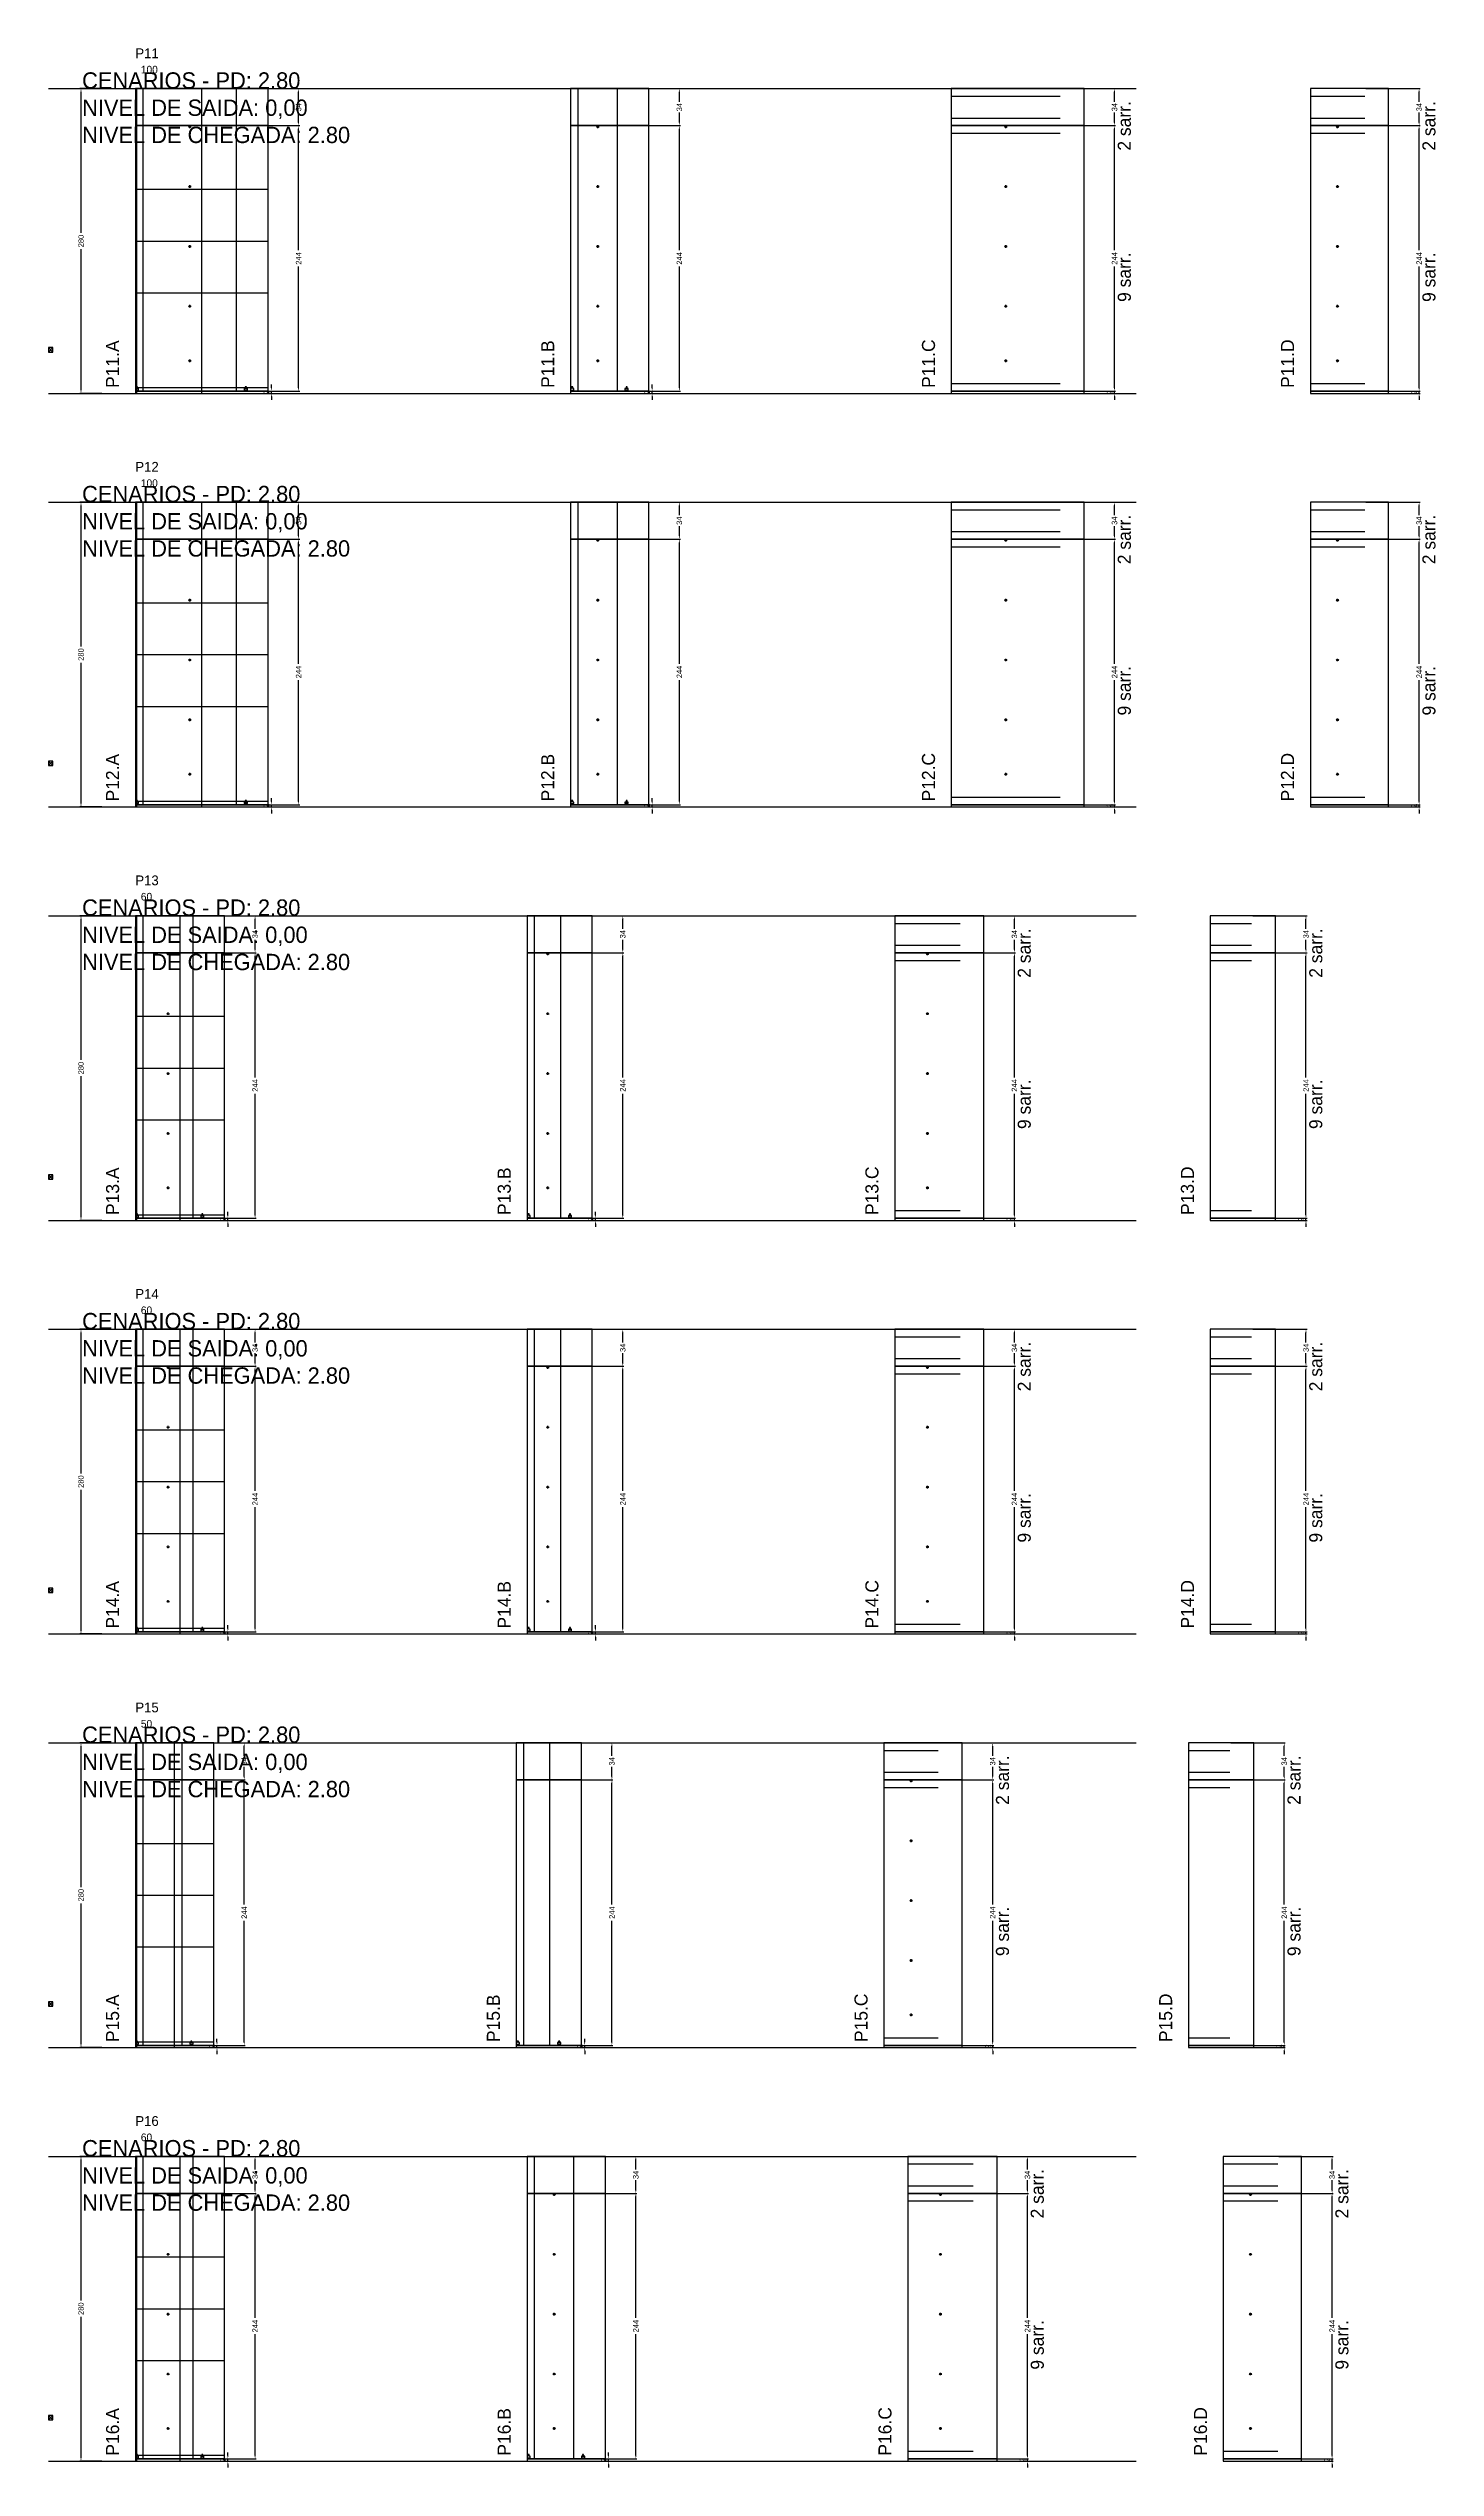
# Model space of a CAD drawing. Header units: centimetres. Extents: x -10500 to 4299, y -12546 to 295.
# Drawn here: x -7000 to -5725, y -3046 to -823 of the extents above; entities that cross this region are included whole.
import ezdxf

# ---------------------------------------------------------------- set-up
doc = ezdxf.new("R2010")
doc.units = ezdxf.units.CM
doc.linetypes.add('DASHED', pattern=[2, -2])
for name, color, linetype in [('CHAPA', 140, 'Continuous'), ('COTA', 241, 'Continuous'), ('COTAS FURACAO', 16, 'Continuous'), ('Madeira', 30, 'Continuous'), ('MEIO_PONT', 160, 'Continuous'), ('NOMENCLATURA', 7, 'Continuous'), ('Nível', 160, 'Continuous'), ('Painéis', 200, 'Continuous'), ('Perfil Metálico', 150, 'Continuous'), ('SARR_2.2x7', 40, 'Continuous'), ('SARRAFO DE PRESSAO', 200, 'Continuous'), ('texto', 7, 'Continuous'), ('TEXTO_GERAL', 7, 'Continuous')]:
    doc.layers.add(name, color=color, linetype=linetype)
doc.dimstyles.new('PAINEL-NOVA', dxfattribs={"dimtxt": 5, "dimasz": 3, "dimexe": 1, "dimexo": 1, "dimgap": 1, "dimtad": 1, "dimcen": 2.5, "dimazin": 3, "dimtfac": 1, "dimtmove": 0, "dimatfit": 3})

msp = doc.modelspace()

# ---------------------------------------------------------------- texts
at = {"layer": 'NOMENCLATURA'}
for s, p in [('CENARIOS - PD: 2.80', (-6969, -860)), ('NIVEL DE SAIDA: 0,00', (-6969, -885)), ('NIVEL DE CHEGADA: 2.80', (-6969, -910)), ('CENARIOS - PD: 2.80', (-6969, -1240)), ('NIVEL DE SAIDA: 0,00', (-6969, -1265)), ('NIVEL DE CHEGADA: 2.80', (-6969, -1290)), ('CENARIOS - PD: 2.80', (-6969, -1620)), ('NIVEL DE SAIDA: 0,00', (-6969, -1645)), ('NIVEL DE CHEGADA: 2.80', (-6969, -1670)), ('CENARIOS - PD: 2.80', (-6969, -2000)), ('NIVEL DE SAIDA: 0,00', (-6969, -2025)), ('NIVEL DE CHEGADA: 2.80', (-6969, -2050)), ('CENARIOS - PD: 2.80', (-6969, -2380)), ('NIVEL DE SAIDA: 0,00', (-6969, -2405)), ('NIVEL DE CHEGADA: 2.80', (-6969, -2430)), ('CENARIOS - PD: 2.80', (-6969, -2760)), ('NIVEL DE SAIDA: 0,00', (-6969, -2785)), ('NIVEL DE CHEGADA: 2.80', (-6969, -2810))]:
    msp.add_text(s, height=15, dxfattribs=at).set_placement(p)
for s, p in [('2 sarr.', (-6005, -917)), ('2 sarr.', (-5725, -917)), ('9 sarr.', (-6005, -1056)), ('9 sarr.', (-5725, -1056)), ('P11.A', (-6935, -1135)), ('P11.B', (-6535, -1135)), ('P11.C', (-6185, -1135)), ('P11.D', (-5855, -1135)), ('2 sarr.', (-6005, -1297)), ('2 sarr.', (-5725, -1297)), ('9 sarr.', (-6005, -1436)), ('9 sarr.', (-5725, -1436)), ('P12.A', (-6935, -1515)), ('P12.B', (-6535, -1515)), ('P12.C', (-6185, -1515)), ('P12.D', (-5855, -1515)), ('2 sarr.', (-6097, -1677)), ('2 sarr.', (-5829, -1677)), ('9 sarr.', (-6097, -1816)), ('9 sarr.', (-5829, -1816)), ('P13.A', (-6935, -1895)), ('P13.B', (-6575, -1895)), ('P13.C', (-6237, -1895)), ('P13.D', (-5947, -1895)), ('2 sarr.', (-6097, -2057)), ('2 sarr.', (-5829, -2057)), ('9 sarr.', (-6097, -2196)), ('9 sarr.', (-5829, -2196)), ('P14.A', (-6935, -2275)), ('P14.B', (-6575, -2275)), ('P14.C', (-6237, -2275)), ('P14.D', (-5947, -2275)), ('2 sarr.', (-6117, -2437)), ('2 sarr.', (-5849, -2437)), ('9 sarr.', (-6117, -2576)), ('9 sarr.', (-5849, -2576)), ('P15.A', (-6935, -2655)), ('P15.B', (-6585, -2655)), ('P15.C', (-6247, -2655)), ('P15.D', (-5967, -2655)), ('2 sarr.', (-6085, -2817)), ('2 sarr.', (-5805, -2817)), ('9 sarr.', (-6085, -2956)), ('9 sarr.', (-5805, -2956)), ('P16.A', (-6935, -3035)), ('P16.B', (-6575, -3035)), ('P16.C', (-6225, -3035)), ('P16.D', (-5935, -3035))]:
    msp.add_text(s, height=12, rotation=90, dxfattribs=at).set_placement(p)
at = {"layer": 'texto'}
for s, p in [('100', (-6915, -846)), ('100', (-6915, -1226)), ('60', (-6915, -1606)), ('60', (-6915, -1986)), ('50', (-6915, -2366)), ('60', (-6915, -2746))]:
    msp.add_text(s, height=7, dxfattribs=at).set_placement(p)
at = {"layer": 'TEXTO_GERAL'}
for s, p in [('P11', (-6920, -832)), ('P12', (-6920, -1212)), ('P13', (-6920, -1592)), ('P14', (-6920, -1972)), ('P15', (-6920, -2352)), ('P16', (-6920, -2732))]:
    msp.add_text(s, height=9, dxfattribs=at).set_placement(p)

# ---------------------------------------------------------------- blocks, each defined once
blk = doc.blocks.new('_CLOSEDFILLED')
at = {"color": 0, "linetype": 'BYBLOCK'}
blk.add_solid([(-1, 0.16), (0, 0), (-1, -0.16)], dxfattribs=at)
blk = doc.blocks.new('*D239')
for p, q in [((-6951, -2760), (-6971, -2760)), ((-6970, -2892.5), (-6970, -2763)), ((-6970, -3037), (-6970, -2907.5)), ((-6951, -3040), (-6971, -3040))]:
    blk.add_line(p, q)
at = {"layer": 'Defpoints'}
for p in [(-6950, -2760), (-6970, -3040), (-6950, -3040)]:
    blk.add_point(p, dxfattribs=at)
at = {"layer": 'COTA', "xscale": 3, "yscale": 3}
for p, rotation in [((-6970, -2760), 90), ((-6970, -3040), 270)]:
    blk.add_blockref('_CLOSEDFILLED', p, dxfattribs=dict(at, rotation=rotation))
at = {"layer": 'COTA', "insert": (-6970, -2900), "char_height": 5, "attachment_point": 5, "rotation": 90}
blk.add_mtext('280', dxfattribs=at)
blk = doc.blocks.new('MULDURA')
at = {"layer": 'Paineis'}
for p, q in [((0, 0), (4, 4)), ((4, 0), (0, 4))]:
    blk.add_line(p, q, dxfattribs=at)
blk.add_lwpolyline([(0, 0), (4, 0), (4, 4), (0, 4)], close=True, dxfattribs=at)
blk = doc.blocks.new('*D241')
for p, q in [((-6859, -2794), (-6809, -2794)), ((-6810, -2908.5), (-6810, -2797)), ((-6810, -3035), (-6810, -2923.5)), ((-6859, -3038), (-6809, -3038))]:
    blk.add_line(p, q)
at = {"layer": 'Defpoints'}
for p in [(-6860, -2794), (-6860, -3038), (-6810, -3038)]:
    blk.add_point(p, dxfattribs=at)
at = {"layer": 'COTA', "xscale": 3, "yscale": 3}
for p, rotation in [((-6810, -2794), 90), ((-6810, -3038), 270)]:
    blk.add_blockref('_CLOSEDFILLED', p, dxfattribs=dict(at, rotation=rotation))
at = {"layer": 'COTA', "insert": (-6810, -2916), "char_height": 5, "attachment_point": 5, "rotation": 90}
blk.add_mtext('244', dxfattribs=at)
blk = doc.blocks.new('*D242')
for p, q in [((-6859, -2760), (-6809, -2760)), ((-6810, -2772), (-6810, -2763)), ((-6859, -2794), (-6809, -2794)), ((-6810, -2791), (-6810, -2782))]:
    blk.add_line(p, q)
at = {"layer": 'Defpoints'}
for p in [(-6860, -2760), (-6860, -2794), (-6810, -2794)]:
    blk.add_point(p, dxfattribs=at)
at = {"layer": 'COTA', "xscale": 3, "yscale": 3}
for p, rotation in [((-6810, -2760), 90), ((-6810, -2794), 270)]:
    blk.add_blockref('_CLOSEDFILLED', p, dxfattribs=dict(at, rotation=rotation))
at = {"layer": 'COTA', "insert": (-6810, -2777), "char_height": 5, "attachment_point": 5, "rotation": 90}
blk.add_mtext('34', dxfattribs=at)
blk = doc.blocks.new('SLIPTEE')
at = {"layer": 'Paineis'}
blk.add_lwpolyline([(0, 0), (3, 0), (3, 1.5), (2, 1.5), (2, 3), (1, 3), (1, 1.5), (0, 1.5)], close=True, dxfattribs=at)
blk = doc.blocks.new('SLIPTDD')
at = {"layer": 'Paineis'}
blk.add_line((0, 1.5), (3, 1.5), dxfattribs=at)
blk.add_lwpolyline([(0, 0), (3, 0), (3, 1.5), (2, 1.5), (2, 3), (1, 3), (1, 1.5), (0, 1.5)], close=True, dxfattribs=at)
blk = doc.blocks.new('furacao')
at = {"layer": 'COTAS FURACAO'}
for p, q in [((-1.2, 0), (1.2, 0)), ((0, -1.2), (0, 1.2))]:
    blk.add_line(p, q, dxfattribs=at)
blk.add_circle((0, 0), 0.8, dxfattribs=at)
blk = doc.blocks.new('*D244')
for p, q in [((-6509, -2794), (-6459, -2794)), ((-6460, -2908.5), (-6460, -2797)), ((-6460, -3035), (-6460, -2923.5)), ((-6509, -3038), (-6459, -3038))]:
    blk.add_line(p, q)
at = {"layer": 'Defpoints'}
for p in [(-6510, -2794), (-6510, -3038), (-6460, -3038)]:
    blk.add_point(p, dxfattribs=at)
at = {"layer": 'COTA', "xscale": 3, "yscale": 3}
for p, rotation in [((-6460, -2794), 90), ((-6460, -3038), 270)]:
    blk.add_blockref('_CLOSEDFILLED', p, dxfattribs=dict(at, rotation=rotation))
at = {"layer": 'COTA', "insert": (-6460, -2916), "char_height": 5, "attachment_point": 5, "rotation": 90}
blk.add_mtext('244', dxfattribs=at)
blk = doc.blocks.new('*D245')
for p, q in [((-6509, -2760), (-6459, -2760)), ((-6460, -2772), (-6460, -2763)), ((-6509, -2794), (-6459, -2794)), ((-6460, -2791), (-6460, -2782))]:
    blk.add_line(p, q)
at = {"layer": 'Defpoints'}
for p in [(-6510, -2760), (-6510, -2794), (-6460, -2794)]:
    blk.add_point(p, dxfattribs=at)
at = {"layer": 'COTA', "xscale": 3, "yscale": 3}
for p, rotation in [((-6460, -2760), 90), ((-6460, -2794), 270)]:
    blk.add_blockref('_CLOSEDFILLED', p, dxfattribs=dict(at, rotation=rotation))
at = {"layer": 'COTA', "insert": (-6460, -2777), "char_height": 5, "attachment_point": 5, "rotation": 90}
blk.add_mtext('34', dxfattribs=at)
blk = doc.blocks.new('*D247')
for p, q in [((-6149, -2794), (-6099, -2794)), ((-6100, -2908.5), (-6100, -2797)), ((-6100, -3035), (-6100, -2923.5)), ((-6149, -3038), (-6099, -3038))]:
    blk.add_line(p, q)
at = {"layer": 'Defpoints'}
for p in [(-6150, -2794), (-6150, -3038), (-6100, -3038)]:
    blk.add_point(p, dxfattribs=at)
at = {"layer": 'COTA', "xscale": 3, "yscale": 3}
for p, rotation in [((-6100, -2794), 90), ((-6100, -3038), 270)]:
    blk.add_blockref('_CLOSEDFILLED', p, dxfattribs=dict(at, rotation=rotation))
at = {"layer": 'COTA', "insert": (-6100, -2916), "char_height": 5, "attachment_point": 5, "rotation": 90}
blk.add_mtext('244', dxfattribs=at)
blk = doc.blocks.new('*D248')
for p, q in [((-6149, -2760), (-6099, -2760)), ((-6100, -2772), (-6100, -2763)), ((-6149, -2794), (-6099, -2794)), ((-6100, -2791), (-6100, -2782))]:
    blk.add_line(p, q)
at = {"layer": 'Defpoints'}
for p in [(-6150, -2760), (-6150, -2794), (-6100, -2794)]:
    blk.add_point(p, dxfattribs=at)
at = {"layer": 'COTA', "xscale": 3, "yscale": 3}
for p, rotation in [((-6100, -2760), 90), ((-6100, -2794), 270)]:
    blk.add_blockref('_CLOSEDFILLED', p, dxfattribs=dict(at, rotation=rotation))
at = {"layer": 'COTA', "insert": (-6100, -2777), "char_height": 5, "attachment_point": 5, "rotation": 90}
blk.add_mtext('34', dxfattribs=at)
blk = doc.blocks.new('*D250')
for p, q in [((-5869, -2794), (-5819, -2794)), ((-5820, -2908.5), (-5820, -2797)), ((-5820, -3035), (-5820, -2923.5)), ((-5869, -3038), (-5819, -3038))]:
    blk.add_line(p, q)
at = {"layer": 'Defpoints'}
for p in [(-5870, -2794), (-5870, -3038), (-5820, -3038)]:
    blk.add_point(p, dxfattribs=at)
at = {"layer": 'COTA', "xscale": 3, "yscale": 3}
for p, rotation in [((-5820, -2794), 90), ((-5820, -3038), 270)]:
    blk.add_blockref('_CLOSEDFILLED', p, dxfattribs=dict(at, rotation=rotation))
at = {"layer": 'COTA', "insert": (-5820, -2916), "char_height": 5, "attachment_point": 5, "rotation": 90}
blk.add_mtext('244', dxfattribs=at)
blk = doc.blocks.new('*D251')
for p, q in [((-5869, -2760), (-5819, -2760)), ((-5820, -2772), (-5820, -2763)), ((-5869, -2794), (-5819, -2794)), ((-5820, -2791), (-5820, -2782))]:
    blk.add_line(p, q)
at = {"layer": 'Defpoints'}
for p in [(-5870, -2760), (-5870, -2794), (-5820, -2794)]:
    blk.add_point(p, dxfattribs=at)
at = {"layer": 'COTA', "xscale": 3, "yscale": 3}
for p, rotation in [((-5820, -2760), 90), ((-5820, -2794), 270)]:
    blk.add_blockref('_CLOSEDFILLED', p, dxfattribs=dict(at, rotation=rotation))
at = {"layer": 'COTA', "insert": (-5820, -2777), "char_height": 5, "attachment_point": 5, "rotation": 90}
blk.add_mtext('34', dxfattribs=at)
blk = doc.blocks.new('*D205')
for p, q in [((-6951, -2380), (-6971, -2380)), ((-6970, -2512.5), (-6970, -2383)), ((-6970, -2657), (-6970, -2527.5)), ((-6951, -2660), (-6971, -2660))]:
    blk.add_line(p, q)
at = {"layer": 'Defpoints'}
for p in [(-6950, -2380), (-6970, -2660), (-6950, -2660)]:
    blk.add_point(p, dxfattribs=at)
at = {"layer": 'COTA', "xscale": 3, "yscale": 3}
for p, rotation in [((-6970, -2380), 90), ((-6970, -2660), 270)]:
    blk.add_blockref('_CLOSEDFILLED', p, dxfattribs=dict(at, rotation=rotation))
at = {"layer": 'COTA', "insert": (-6970, -2520), "char_height": 5, "attachment_point": 5, "rotation": 90}
blk.add_mtext('280', dxfattribs=at)
blk = doc.blocks.new('*D207')
for p, q in [((-6869, -2414), (-6819, -2414)), ((-6820, -2528.5), (-6820, -2417)), ((-6820, -2655), (-6820, -2543.5)), ((-6869, -2658), (-6819, -2658))]:
    blk.add_line(p, q)
at = {"layer": 'Defpoints'}
for p in [(-6870, -2414), (-6870, -2658), (-6820, -2658)]:
    blk.add_point(p, dxfattribs=at)
at = {"layer": 'COTA', "xscale": 3, "yscale": 3}
for p, rotation in [((-6820, -2414), 90), ((-6820, -2658), 270)]:
    blk.add_blockref('_CLOSEDFILLED', p, dxfattribs=dict(at, rotation=rotation))
at = {"layer": 'COTA', "insert": (-6820, -2536), "char_height": 5, "attachment_point": 5, "rotation": 90}
blk.add_mtext('244', dxfattribs=at)
blk = doc.blocks.new('*D208')
for p, q in [((-6869, -2380), (-6819, -2380)), ((-6820, -2392), (-6820, -2383)), ((-6869, -2414), (-6819, -2414)), ((-6820, -2411), (-6820, -2402))]:
    blk.add_line(p, q)
at = {"layer": 'Defpoints'}
for p in [(-6870, -2380), (-6870, -2414), (-6820, -2414)]:
    blk.add_point(p, dxfattribs=at)
at = {"layer": 'COTA', "xscale": 3, "yscale": 3}
for p, rotation in [((-6820, -2380), 90), ((-6820, -2414), 270)]:
    blk.add_blockref('_CLOSEDFILLED', p, dxfattribs=dict(at, rotation=rotation))
at = {"layer": 'COTA', "insert": (-6820, -2397), "char_height": 5, "attachment_point": 5, "rotation": 90}
blk.add_mtext('34', dxfattribs=at)
blk = doc.blocks.new('*D210')
for p, q in [((-6531, -2414), (-6481, -2414)), ((-6482, -2528.5), (-6482, -2417)), ((-6482, -2655), (-6482, -2543.5)), ((-6531, -2658), (-6481, -2658))]:
    blk.add_line(p, q)
at = {"layer": 'Defpoints'}
for p in [(-6532, -2414), (-6532, -2658), (-6482, -2658)]:
    blk.add_point(p, dxfattribs=at)
at = {"layer": 'COTA', "xscale": 3, "yscale": 3}
for p, rotation in [((-6482, -2414), 90), ((-6482, -2658), 270)]:
    blk.add_blockref('_CLOSEDFILLED', p, dxfattribs=dict(at, rotation=rotation))
at = {"layer": 'COTA', "insert": (-6482, -2536), "char_height": 5, "attachment_point": 5, "rotation": 90}
blk.add_mtext('244', dxfattribs=at)
blk = doc.blocks.new('*D211')
for p, q in [((-6531, -2380), (-6481, -2380)), ((-6482, -2392), (-6482, -2383)), ((-6531, -2414), (-6481, -2414)), ((-6482, -2411), (-6482, -2402))]:
    blk.add_line(p, q)
at = {"layer": 'Defpoints'}
for p in [(-6532, -2380), (-6532, -2414), (-6482, -2414)]:
    blk.add_point(p, dxfattribs=at)
at = {"layer": 'COTA', "xscale": 3, "yscale": 3}
for p, rotation in [((-6482, -2380), 90), ((-6482, -2414), 270)]:
    blk.add_blockref('_CLOSEDFILLED', p, dxfattribs=dict(at, rotation=rotation))
at = {"layer": 'COTA', "insert": (-6482, -2397), "char_height": 5, "attachment_point": 5, "rotation": 90}
blk.add_mtext('34', dxfattribs=at)
blk = doc.blocks.new('*D213')
for p, q in [((-6181, -2414), (-6131, -2414)), ((-6132, -2528.5), (-6132, -2417)), ((-6132, -2655), (-6132, -2543.5)), ((-6181, -2658), (-6131, -2658))]:
    blk.add_line(p, q)
at = {"layer": 'Defpoints'}
for p in [(-6182, -2414), (-6182, -2658), (-6132, -2658)]:
    blk.add_point(p, dxfattribs=at)
at = {"layer": 'COTA', "xscale": 3, "yscale": 3}
for p, rotation in [((-6132, -2414), 90), ((-6132, -2658), 270)]:
    blk.add_blockref('_CLOSEDFILLED', p, dxfattribs=dict(at, rotation=rotation))
at = {"layer": 'COTA', "insert": (-6132, -2536), "char_height": 5, "attachment_point": 5, "rotation": 90}
blk.add_mtext('244', dxfattribs=at)
blk = doc.blocks.new('*D214')
for p, q in [((-6181, -2380), (-6131, -2380)), ((-6132, -2392), (-6132, -2383)), ((-6181, -2414), (-6131, -2414)), ((-6132, -2411), (-6132, -2402))]:
    blk.add_line(p, q)
at = {"layer": 'Defpoints'}
for p in [(-6182, -2380), (-6182, -2414), (-6132, -2414)]:
    blk.add_point(p, dxfattribs=at)
at = {"layer": 'COTA', "xscale": 3, "yscale": 3}
for p, rotation in [((-6132, -2380), 90), ((-6132, -2414), 270)]:
    blk.add_blockref('_CLOSEDFILLED', p, dxfattribs=dict(at, rotation=rotation))
at = {"layer": 'COTA', "insert": (-6132, -2397), "char_height": 5, "attachment_point": 5, "rotation": 90}
blk.add_mtext('34', dxfattribs=at)
blk = doc.blocks.new('*D216')
for p, q in [((-5913, -2414), (-5863, -2414)), ((-5864, -2528.5), (-5864, -2417)), ((-5864, -2655), (-5864, -2543.5)), ((-5913, -2658), (-5863, -2658))]:
    blk.add_line(p, q)
at = {"layer": 'Defpoints'}
for p in [(-5914, -2414), (-5914, -2658), (-5864, -2658)]:
    blk.add_point(p, dxfattribs=at)
at = {"layer": 'COTA', "xscale": 3, "yscale": 3}
for p, rotation in [((-5864, -2414), 90), ((-5864, -2658), 270)]:
    blk.add_blockref('_CLOSEDFILLED', p, dxfattribs=dict(at, rotation=rotation))
at = {"layer": 'COTA', "insert": (-5864, -2536), "char_height": 5, "attachment_point": 5, "rotation": 90}
blk.add_mtext('244', dxfattribs=at)
blk = doc.blocks.new('*D217')
for p, q in [((-5913, -2380), (-5863, -2380)), ((-5864, -2392), (-5864, -2383)), ((-5913, -2414), (-5863, -2414)), ((-5864, -2411), (-5864, -2402))]:
    blk.add_line(p, q)
at = {"layer": 'Defpoints'}
for p in [(-5914, -2380), (-5914, -2414), (-5864, -2414)]:
    blk.add_point(p, dxfattribs=at)
at = {"layer": 'COTA', "xscale": 3, "yscale": 3}
for p, rotation in [((-5864, -2380), 90), ((-5864, -2414), 270)]:
    blk.add_blockref('_CLOSEDFILLED', p, dxfattribs=dict(at, rotation=rotation))
at = {"layer": 'COTA', "insert": (-5864, -2397), "char_height": 5, "attachment_point": 5, "rotation": 90}
blk.add_mtext('34', dxfattribs=at)
blk = doc.blocks.new('*D171')
for p, q in [((-6951, -2000), (-6971, -2000)), ((-6970, -2132.5), (-6970, -2003)), ((-6970, -2277), (-6970, -2147.5)), ((-6951, -2280), (-6971, -2280))]:
    blk.add_line(p, q)
at = {"layer": 'Defpoints'}
for p in [(-6950, -2000), (-6970, -2280), (-6950, -2280)]:
    blk.add_point(p, dxfattribs=at)
at = {"layer": 'COTA', "xscale": 3, "yscale": 3}
for p, rotation in [((-6970, -2000), 90), ((-6970, -2280), 270)]:
    blk.add_blockref('_CLOSEDFILLED', p, dxfattribs=dict(at, rotation=rotation))
at = {"layer": 'COTA', "insert": (-6970, -2140), "char_height": 5, "attachment_point": 5, "rotation": 90}
blk.add_mtext('280', dxfattribs=at)
blk = doc.blocks.new('*D173')
for p, q in [((-6859, -2034), (-6809, -2034)), ((-6810, -2148.5), (-6810, -2037)), ((-6810, -2275), (-6810, -2163.5)), ((-6859, -2278), (-6809, -2278))]:
    blk.add_line(p, q)
at = {"layer": 'Defpoints'}
for p in [(-6860, -2034), (-6860, -2278), (-6810, -2278)]:
    blk.add_point(p, dxfattribs=at)
at = {"layer": 'COTA', "xscale": 3, "yscale": 3}
for p, rotation in [((-6810, -2034), 90), ((-6810, -2278), 270)]:
    blk.add_blockref('_CLOSEDFILLED', p, dxfattribs=dict(at, rotation=rotation))
at = {"layer": 'COTA', "insert": (-6810, -2156), "char_height": 5, "attachment_point": 5, "rotation": 90}
blk.add_mtext('244', dxfattribs=at)
blk = doc.blocks.new('*D174')
for p, q in [((-6859, -2000), (-6809, -2000)), ((-6810, -2012), (-6810, -2003)), ((-6810, -2031), (-6810, -2022)), ((-6859, -2034), (-6809, -2034))]:
    blk.add_line(p, q)
at = {"layer": 'Defpoints'}
for p in [(-6860, -2000), (-6860, -2034), (-6810, -2034)]:
    blk.add_point(p, dxfattribs=at)
at = {"layer": 'COTA', "xscale": 3, "yscale": 3}
for p, rotation in [((-6810, -2000), 90), ((-6810, -2034), 270)]:
    blk.add_blockref('_CLOSEDFILLED', p, dxfattribs=dict(at, rotation=rotation))
at = {"layer": 'COTA', "insert": (-6810, -2017), "char_height": 5, "attachment_point": 5, "rotation": 90}
blk.add_mtext('34', dxfattribs=at)
blk = doc.blocks.new('*D176')
for p, q in [((-6521, -2034), (-6471, -2034)), ((-6472, -2148.5), (-6472, -2037)), ((-6472, -2275), (-6472, -2163.5)), ((-6521, -2278), (-6471, -2278))]:
    blk.add_line(p, q)
at = {"layer": 'Defpoints'}
for p in [(-6522, -2034), (-6522, -2278), (-6472, -2278)]:
    blk.add_point(p, dxfattribs=at)
at = {"layer": 'COTA', "xscale": 3, "yscale": 3}
for p, rotation in [((-6472, -2034), 90), ((-6472, -2278), 270)]:
    blk.add_blockref('_CLOSEDFILLED', p, dxfattribs=dict(at, rotation=rotation))
at = {"layer": 'COTA', "insert": (-6472, -2156), "char_height": 5, "attachment_point": 5, "rotation": 90}
blk.add_mtext('244', dxfattribs=at)
blk = doc.blocks.new('*D177')
for p, q in [((-6521, -2000), (-6471, -2000)), ((-6472, -2012), (-6472, -2003)), ((-6472, -2031), (-6472, -2022)), ((-6521, -2034), (-6471, -2034))]:
    blk.add_line(p, q)
at = {"layer": 'Defpoints'}
for p in [(-6522, -2000), (-6522, -2034), (-6472, -2034)]:
    blk.add_point(p, dxfattribs=at)
at = {"layer": 'COTA', "xscale": 3, "yscale": 3}
for p, rotation in [((-6472, -2000), 90), ((-6472, -2034), 270)]:
    blk.add_blockref('_CLOSEDFILLED', p, dxfattribs=dict(at, rotation=rotation))
at = {"layer": 'COTA', "insert": (-6472, -2017), "char_height": 5, "attachment_point": 5, "rotation": 90}
blk.add_mtext('34', dxfattribs=at)
blk = doc.blocks.new('*D179')
for p, q in [((-6161, -2034), (-6111, -2034)), ((-6112, -2148.5), (-6112, -2037)), ((-6112, -2275), (-6112, -2163.5)), ((-6161, -2278), (-6111, -2278))]:
    blk.add_line(p, q)
at = {"layer": 'Defpoints'}
for p in [(-6162, -2034), (-6162, -2278), (-6112, -2278)]:
    blk.add_point(p, dxfattribs=at)
at = {"layer": 'COTA', "xscale": 3, "yscale": 3}
for p, rotation in [((-6112, -2034), 90), ((-6112, -2278), 270)]:
    blk.add_blockref('_CLOSEDFILLED', p, dxfattribs=dict(at, rotation=rotation))
at = {"layer": 'COTA', "insert": (-6112, -2156), "char_height": 5, "attachment_point": 5, "rotation": 90}
blk.add_mtext('244', dxfattribs=at)
blk = doc.blocks.new('*D180')
for p, q in [((-6161, -2000), (-6111, -2000)), ((-6112, -2012), (-6112, -2003)), ((-6112, -2031), (-6112, -2022)), ((-6161, -2034), (-6111, -2034))]:
    blk.add_line(p, q)
at = {"layer": 'Defpoints'}
for p in [(-6162, -2000), (-6162, -2034), (-6112, -2034)]:
    blk.add_point(p, dxfattribs=at)
at = {"layer": 'COTA', "xscale": 3, "yscale": 3}
for p, rotation in [((-6112, -2000), 90), ((-6112, -2034), 270)]:
    blk.add_blockref('_CLOSEDFILLED', p, dxfattribs=dict(at, rotation=rotation))
at = {"layer": 'COTA', "insert": (-6112, -2017), "char_height": 5, "attachment_point": 5, "rotation": 90}
blk.add_mtext('34', dxfattribs=at)
blk = doc.blocks.new('*D182')
for p, q in [((-5893, -2034), (-5843, -2034)), ((-5844, -2148.5), (-5844, -2037)), ((-5844, -2275), (-5844, -2163.5)), ((-5893, -2278), (-5843, -2278))]:
    blk.add_line(p, q)
at = {"layer": 'Defpoints'}
for p in [(-5894, -2034), (-5894, -2278), (-5844, -2278)]:
    blk.add_point(p, dxfattribs=at)
at = {"layer": 'COTA', "xscale": 3, "yscale": 3}
for p, rotation in [((-5844, -2034), 90), ((-5844, -2278), 270)]:
    blk.add_blockref('_CLOSEDFILLED', p, dxfattribs=dict(at, rotation=rotation))
at = {"layer": 'COTA', "insert": (-5844, -2156), "char_height": 5, "attachment_point": 5, "rotation": 90}
blk.add_mtext('244', dxfattribs=at)
blk = doc.blocks.new('*D183')
for p, q in [((-5893, -2000), (-5843, -2000)), ((-5844, -2012), (-5844, -2003)), ((-5844, -2031), (-5844, -2022)), ((-5893, -2034), (-5843, -2034))]:
    blk.add_line(p, q)
at = {"layer": 'Defpoints'}
for p in [(-5894, -2000), (-5894, -2034), (-5844, -2034)]:
    blk.add_point(p, dxfattribs=at)
at = {"layer": 'COTA', "xscale": 3, "yscale": 3}
for p, rotation in [((-5844, -2000), 90), ((-5844, -2034), 270)]:
    blk.add_blockref('_CLOSEDFILLED', p, dxfattribs=dict(at, rotation=rotation))
at = {"layer": 'COTA', "insert": (-5844, -2017), "char_height": 5, "attachment_point": 5, "rotation": 90}
blk.add_mtext('34', dxfattribs=at)
blk = doc.blocks.new('*D137')
for p, q in [((-6951, -1620), (-6971, -1620)), ((-6970, -1752.5), (-6970, -1623)), ((-6970, -1897), (-6970, -1767.5)), ((-6951, -1900), (-6971, -1900))]:
    blk.add_line(p, q)
at = {"layer": 'Defpoints'}
for p in [(-6950, -1620), (-6970, -1900), (-6950, -1900)]:
    blk.add_point(p, dxfattribs=at)
at = {"layer": 'COTA', "xscale": 3, "yscale": 3}
for p, rotation in [((-6970, -1620), 90), ((-6970, -1900), 270)]:
    blk.add_blockref('_CLOSEDFILLED', p, dxfattribs=dict(at, rotation=rotation))
at = {"layer": 'COTA', "insert": (-6970, -1760), "char_height": 5, "attachment_point": 5, "rotation": 90}
blk.add_mtext('280', dxfattribs=at)
blk = doc.blocks.new('*D139')
for p, q in [((-6859, -1654), (-6809, -1654)), ((-6810, -1768.5), (-6810, -1657)), ((-6810, -1895), (-6810, -1783.5)), ((-6859, -1898), (-6809, -1898))]:
    blk.add_line(p, q)
at = {"layer": 'Defpoints'}
for p in [(-6860, -1654), (-6860, -1898), (-6810, -1898)]:
    blk.add_point(p, dxfattribs=at)
at = {"layer": 'COTA', "xscale": 3, "yscale": 3}
for p, rotation in [((-6810, -1654), 90), ((-6810, -1898), 270)]:
    blk.add_blockref('_CLOSEDFILLED', p, dxfattribs=dict(at, rotation=rotation))
at = {"layer": 'COTA', "insert": (-6810, -1776), "char_height": 5, "attachment_point": 5, "rotation": 90}
blk.add_mtext('244', dxfattribs=at)
blk = doc.blocks.new('*D140')
for p, q in [((-6859, -1620), (-6809, -1620)), ((-6810, -1632), (-6810, -1623)), ((-6810, -1651), (-6810, -1642)), ((-6859, -1654), (-6809, -1654))]:
    blk.add_line(p, q)
at = {"layer": 'Defpoints'}
for p in [(-6860, -1620), (-6860, -1654), (-6810, -1654)]:
    blk.add_point(p, dxfattribs=at)
at = {"layer": 'COTA', "xscale": 3, "yscale": 3}
for p, rotation in [((-6810, -1620), 90), ((-6810, -1654), 270)]:
    blk.add_blockref('_CLOSEDFILLED', p, dxfattribs=dict(at, rotation=rotation))
at = {"layer": 'COTA', "insert": (-6810, -1637), "char_height": 5, "attachment_point": 5, "rotation": 90}
blk.add_mtext('34', dxfattribs=at)
blk = doc.blocks.new('*D142')
for p, q in [((-6521, -1654), (-6471, -1654)), ((-6472, -1768.5), (-6472, -1657)), ((-6472, -1895), (-6472, -1783.5)), ((-6521, -1898), (-6471, -1898))]:
    blk.add_line(p, q)
at = {"layer": 'Defpoints'}
for p in [(-6522, -1654), (-6522, -1898), (-6472, -1898)]:
    blk.add_point(p, dxfattribs=at)
at = {"layer": 'COTA', "xscale": 3, "yscale": 3}
for p, rotation in [((-6472, -1654), 90), ((-6472, -1898), 270)]:
    blk.add_blockref('_CLOSEDFILLED', p, dxfattribs=dict(at, rotation=rotation))
at = {"layer": 'COTA', "insert": (-6472, -1776), "char_height": 5, "attachment_point": 5, "rotation": 90}
blk.add_mtext('244', dxfattribs=at)
blk = doc.blocks.new('*D143')
for p, q in [((-6521, -1620), (-6471, -1620)), ((-6472, -1632), (-6472, -1623)), ((-6472, -1651), (-6472, -1642)), ((-6521, -1654), (-6471, -1654))]:
    blk.add_line(p, q)
at = {"layer": 'Defpoints'}
for p in [(-6522, -1620), (-6522, -1654), (-6472, -1654)]:
    blk.add_point(p, dxfattribs=at)
at = {"layer": 'COTA', "xscale": 3, "yscale": 3}
for p, rotation in [((-6472, -1620), 90), ((-6472, -1654), 270)]:
    blk.add_blockref('_CLOSEDFILLED', p, dxfattribs=dict(at, rotation=rotation))
at = {"layer": 'COTA', "insert": (-6472, -1637), "char_height": 5, "attachment_point": 5, "rotation": 90}
blk.add_mtext('34', dxfattribs=at)
blk = doc.blocks.new('*D145')
for p, q in [((-6161, -1654), (-6111, -1654)), ((-6112, -1768.5), (-6112, -1657)), ((-6112, -1895), (-6112, -1783.5)), ((-6161, -1898), (-6111, -1898))]:
    blk.add_line(p, q)
at = {"layer": 'Defpoints'}
for p in [(-6162, -1654), (-6162, -1898), (-6112, -1898)]:
    blk.add_point(p, dxfattribs=at)
at = {"layer": 'COTA', "xscale": 3, "yscale": 3}
for p, rotation in [((-6112, -1654), 90), ((-6112, -1898), 270)]:
    blk.add_blockref('_CLOSEDFILLED', p, dxfattribs=dict(at, rotation=rotation))
at = {"layer": 'COTA', "insert": (-6112, -1776), "char_height": 5, "attachment_point": 5, "rotation": 90}
blk.add_mtext('244', dxfattribs=at)
blk = doc.blocks.new('*D146')
for p, q in [((-6161, -1620), (-6111, -1620)), ((-6112, -1632), (-6112, -1623)), ((-6112, -1651), (-6112, -1642)), ((-6161, -1654), (-6111, -1654))]:
    blk.add_line(p, q)
at = {"layer": 'Defpoints'}
for p in [(-6162, -1620), (-6162, -1654), (-6112, -1654)]:
    blk.add_point(p, dxfattribs=at)
at = {"layer": 'COTA', "xscale": 3, "yscale": 3}
for p, rotation in [((-6112, -1620), 90), ((-6112, -1654), 270)]:
    blk.add_blockref('_CLOSEDFILLED', p, dxfattribs=dict(at, rotation=rotation))
at = {"layer": 'COTA', "insert": (-6112, -1637), "char_height": 5, "attachment_point": 5, "rotation": 90}
blk.add_mtext('34', dxfattribs=at)
blk = doc.blocks.new('*D148')
for p, q in [((-5893, -1654), (-5843, -1654)), ((-5844, -1768.5), (-5844, -1657)), ((-5844, -1895), (-5844, -1783.5)), ((-5893, -1898), (-5843, -1898))]:
    blk.add_line(p, q)
at = {"layer": 'Defpoints'}
for p in [(-5894, -1654), (-5894, -1898), (-5844, -1898)]:
    blk.add_point(p, dxfattribs=at)
at = {"layer": 'COTA', "xscale": 3, "yscale": 3}
for p, rotation in [((-5844, -1654), 90), ((-5844, -1898), 270)]:
    blk.add_blockref('_CLOSEDFILLED', p, dxfattribs=dict(at, rotation=rotation))
at = {"layer": 'COTA', "insert": (-5844, -1776), "char_height": 5, "attachment_point": 5, "rotation": 90}
blk.add_mtext('244', dxfattribs=at)
blk = doc.blocks.new('*D149')
for p, q in [((-5893, -1620), (-5843, -1620)), ((-5844, -1632), (-5844, -1623)), ((-5844, -1651), (-5844, -1642)), ((-5893, -1654), (-5843, -1654))]:
    blk.add_line(p, q)
at = {"layer": 'Defpoints'}
for p in [(-5894, -1620), (-5894, -1654), (-5844, -1654)]:
    blk.add_point(p, dxfattribs=at)
at = {"layer": 'COTA', "xscale": 3, "yscale": 3}
for p, rotation in [((-5844, -1620), 90), ((-5844, -1654), 270)]:
    blk.add_blockref('_CLOSEDFILLED', p, dxfattribs=dict(at, rotation=rotation))
at = {"layer": 'COTA', "insert": (-5844, -1637), "char_height": 5, "attachment_point": 5, "rotation": 90}
blk.add_mtext('34', dxfattribs=at)
blk = doc.blocks.new('*D103')
for p, q in [((-6951, -1240), (-6971, -1240)), ((-6970, -1372.5), (-6970, -1243)), ((-6970, -1517), (-6970, -1387.5)), ((-6951, -1520), (-6971, -1520))]:
    blk.add_line(p, q)
at = {"layer": 'Defpoints'}
for p in [(-6950, -1240), (-6970, -1520), (-6950, -1520)]:
    blk.add_point(p, dxfattribs=at)
at = {"layer": 'COTA', "xscale": 3, "yscale": 3}
for p, rotation in [((-6970, -1240), 90), ((-6970, -1520), 270)]:
    blk.add_blockref('_CLOSEDFILLED', p, dxfattribs=dict(at, rotation=rotation))
at = {"layer": 'COTA', "insert": (-6970, -1380), "char_height": 5, "attachment_point": 5, "rotation": 90}
blk.add_mtext('280', dxfattribs=at)
blk = doc.blocks.new('*D105')
for p, q in [((-6819, -1274), (-6769, -1274)), ((-6770, -1388.5), (-6770, -1277)), ((-6770, -1515), (-6770, -1403.5)), ((-6819, -1518), (-6769, -1518))]:
    blk.add_line(p, q)
at = {"layer": 'Defpoints'}
for p in [(-6820, -1274), (-6820, -1518), (-6770, -1518)]:
    blk.add_point(p, dxfattribs=at)
at = {"layer": 'COTA', "xscale": 3, "yscale": 3}
for p, rotation in [((-6770, -1274), 90), ((-6770, -1518), 270)]:
    blk.add_blockref('_CLOSEDFILLED', p, dxfattribs=dict(at, rotation=rotation))
at = {"layer": 'COTA', "insert": (-6770, -1396), "char_height": 5, "attachment_point": 5, "rotation": 90}
blk.add_mtext('244', dxfattribs=at)
blk = doc.blocks.new('*D106')
for p, q in [((-6819, -1240), (-6769, -1240)), ((-6770, -1252), (-6770, -1243)), ((-6770, -1271), (-6770, -1262)), ((-6819, -1274), (-6769, -1274))]:
    blk.add_line(p, q)
at = {"layer": 'Defpoints'}
for p in [(-6820, -1240), (-6820, -1274), (-6770, -1274)]:
    blk.add_point(p, dxfattribs=at)
at = {"layer": 'COTA', "xscale": 3, "yscale": 3}
for p, rotation in [((-6770, -1240), 90), ((-6770, -1274), 270)]:
    blk.add_blockref('_CLOSEDFILLED', p, dxfattribs=dict(at, rotation=rotation))
at = {"layer": 'COTA', "insert": (-6770, -1257), "char_height": 5, "attachment_point": 5, "rotation": 90}
blk.add_mtext('34', dxfattribs=at)
blk = doc.blocks.new('*D108')
for p, q in [((-6469, -1274), (-6419, -1274)), ((-6420, -1388.5), (-6420, -1277)), ((-6420, -1515), (-6420, -1403.5)), ((-6469, -1518), (-6419, -1518))]:
    blk.add_line(p, q)
at = {"layer": 'Defpoints'}
for p in [(-6470, -1274), (-6470, -1518), (-6420, -1518)]:
    blk.add_point(p, dxfattribs=at)
at = {"layer": 'COTA', "xscale": 3, "yscale": 3}
for p, rotation in [((-6420, -1274), 90), ((-6420, -1518), 270)]:
    blk.add_blockref('_CLOSEDFILLED', p, dxfattribs=dict(at, rotation=rotation))
at = {"layer": 'COTA', "insert": (-6420, -1396), "char_height": 5, "attachment_point": 5, "rotation": 90}
blk.add_mtext('244', dxfattribs=at)
blk = doc.blocks.new('*D109')
for p, q in [((-6469, -1240), (-6419, -1240)), ((-6420, -1252), (-6420, -1243)), ((-6420, -1271), (-6420, -1262)), ((-6469, -1274), (-6419, -1274))]:
    blk.add_line(p, q)
at = {"layer": 'Defpoints'}
for p in [(-6470, -1240), (-6470, -1274), (-6420, -1274)]:
    blk.add_point(p, dxfattribs=at)
at = {"layer": 'COTA', "xscale": 3, "yscale": 3}
for p, rotation in [((-6420, -1240), 90), ((-6420, -1274), 270)]:
    blk.add_blockref('_CLOSEDFILLED', p, dxfattribs=dict(at, rotation=rotation))
at = {"layer": 'COTA', "insert": (-6420, -1257), "char_height": 5, "attachment_point": 5, "rotation": 90}
blk.add_mtext('34', dxfattribs=at)
blk = doc.blocks.new('*D111')
for p, q in [((-6069, -1274), (-6019, -1274)), ((-6020, -1388.5), (-6020, -1277)), ((-6020, -1515), (-6020, -1403.5)), ((-6069, -1518), (-6019, -1518))]:
    blk.add_line(p, q)
at = {"layer": 'Defpoints'}
for p in [(-6070, -1274), (-6070, -1518), (-6020, -1518)]:
    blk.add_point(p, dxfattribs=at)
at = {"layer": 'COTA', "xscale": 3, "yscale": 3}
for p, rotation in [((-6020, -1274), 90), ((-6020, -1518), 270)]:
    blk.add_blockref('_CLOSEDFILLED', p, dxfattribs=dict(at, rotation=rotation))
at = {"layer": 'COTA', "insert": (-6020, -1396), "char_height": 5, "attachment_point": 5, "rotation": 90}
blk.add_mtext('244', dxfattribs=at)
blk = doc.blocks.new('*D112')
for p, q in [((-6069, -1240), (-6019, -1240)), ((-6020, -1252), (-6020, -1243)), ((-6020, -1271), (-6020, -1262)), ((-6069, -1274), (-6019, -1274))]:
    blk.add_line(p, q)
at = {"layer": 'Defpoints'}
for p in [(-6070, -1240), (-6070, -1274), (-6020, -1274)]:
    blk.add_point(p, dxfattribs=at)
at = {"layer": 'COTA', "xscale": 3, "yscale": 3}
for p, rotation in [((-6020, -1240), 90), ((-6020, -1274), 270)]:
    blk.add_blockref('_CLOSEDFILLED', p, dxfattribs=dict(at, rotation=rotation))
at = {"layer": 'COTA', "insert": (-6020, -1257), "char_height": 5, "attachment_point": 5, "rotation": 90}
blk.add_mtext('34', dxfattribs=at)
blk = doc.blocks.new('*D114')
for p, q in [((-5789, -1274), (-5739, -1274)), ((-5740, -1388.5), (-5740, -1277)), ((-5740, -1515), (-5740, -1403.5)), ((-5789, -1518), (-5739, -1518))]:
    blk.add_line(p, q)
at = {"layer": 'Defpoints'}
for p in [(-5790, -1274), (-5790, -1518), (-5740, -1518)]:
    blk.add_point(p, dxfattribs=at)
at = {"layer": 'COTA', "xscale": 3, "yscale": 3}
for p, rotation in [((-5740, -1274), 90), ((-5740, -1518), 270)]:
    blk.add_blockref('_CLOSEDFILLED', p, dxfattribs=dict(at, rotation=rotation))
at = {"layer": 'COTA', "insert": (-5740, -1396), "char_height": 5, "attachment_point": 5, "rotation": 90}
blk.add_mtext('244', dxfattribs=at)
blk = doc.blocks.new('*D115')
for p, q in [((-5789, -1240), (-5739, -1240)), ((-5740, -1252), (-5740, -1243)), ((-5740, -1271), (-5740, -1262)), ((-5789, -1274), (-5739, -1274))]:
    blk.add_line(p, q)
at = {"layer": 'Defpoints'}
for p in [(-5790, -1240), (-5790, -1274), (-5740, -1274)]:
    blk.add_point(p, dxfattribs=at)
at = {"layer": 'COTA', "xscale": 3, "yscale": 3}
for p, rotation in [((-5740, -1240), 90), ((-5740, -1274), 270)]:
    blk.add_blockref('_CLOSEDFILLED', p, dxfattribs=dict(at, rotation=rotation))
at = {"layer": 'COTA', "insert": (-5740, -1257), "char_height": 5, "attachment_point": 5, "rotation": 90}
blk.add_mtext('34', dxfattribs=at)
blk = doc.blocks.new('*D69')
for p, q in [((-6951, -860), (-6971, -860)), ((-6970, -992.5), (-6970, -863)), ((-6970, -1137), (-6970, -1007.5)), ((-6951, -1140), (-6971, -1140))]:
    blk.add_line(p, q)
at = {"layer": 'Defpoints'}
for p in [(-6950, -860), (-6970, -1140), (-6950, -1140)]:
    blk.add_point(p, dxfattribs=at)
at = {"layer": 'COTA', "xscale": 3, "yscale": 3}
for p, rotation in [((-6970, -860), 90), ((-6970, -1140), 270)]:
    blk.add_blockref('_CLOSEDFILLED', p, dxfattribs=dict(at, rotation=rotation))
at = {"layer": 'COTA', "insert": (-6970, -1000), "char_height": 5, "attachment_point": 5, "rotation": 90}
blk.add_mtext('280', dxfattribs=at)
blk = doc.blocks.new('*D71')
for p, q in [((-6819, -894), (-6769, -894)), ((-6770, -1008.5), (-6770, -897)), ((-6770, -1135), (-6770, -1023.5)), ((-6819, -1138), (-6769, -1138))]:
    blk.add_line(p, q)
at = {"layer": 'Defpoints'}
for p in [(-6820, -894), (-6820, -1138), (-6770, -1138)]:
    blk.add_point(p, dxfattribs=at)
at = {"layer": 'COTA', "xscale": 3, "yscale": 3}
for p, rotation in [((-6770, -894), 90), ((-6770, -1138), 270)]:
    blk.add_blockref('_CLOSEDFILLED', p, dxfattribs=dict(at, rotation=rotation))
at = {"layer": 'COTA', "insert": (-6770, -1016), "char_height": 5, "attachment_point": 5, "rotation": 90}
blk.add_mtext('244', dxfattribs=at)
blk = doc.blocks.new('*D72')
for p, q in [((-6819, -860), (-6769, -860)), ((-6770, -872), (-6770, -863)), ((-6770, -891), (-6770, -882)), ((-6819, -894), (-6769, -894))]:
    blk.add_line(p, q)
at = {"layer": 'Defpoints'}
for p in [(-6820, -860), (-6820, -894), (-6770, -894)]:
    blk.add_point(p, dxfattribs=at)
at = {"layer": 'COTA', "xscale": 3, "yscale": 3}
for p, rotation in [((-6770, -860), 90), ((-6770, -894), 270)]:
    blk.add_blockref('_CLOSEDFILLED', p, dxfattribs=dict(at, rotation=rotation))
at = {"layer": 'COTA', "insert": (-6770, -877), "char_height": 5, "attachment_point": 5, "rotation": 90}
blk.add_mtext('34', dxfattribs=at)
blk = doc.blocks.new('*D74')
for p, q in [((-6469, -894), (-6419, -894)), ((-6420, -1008.5), (-6420, -897)), ((-6420, -1135), (-6420, -1023.5)), ((-6469, -1138), (-6419, -1138))]:
    blk.add_line(p, q)
at = {"layer": 'Defpoints'}
for p in [(-6470, -894), (-6470, -1138), (-6420, -1138)]:
    blk.add_point(p, dxfattribs=at)
at = {"layer": 'COTA', "xscale": 3, "yscale": 3}
for p, rotation in [((-6420, -894), 90), ((-6420, -1138), 270)]:
    blk.add_blockref('_CLOSEDFILLED', p, dxfattribs=dict(at, rotation=rotation))
at = {"layer": 'COTA', "insert": (-6420, -1016), "char_height": 5, "attachment_point": 5, "rotation": 90}
blk.add_mtext('244', dxfattribs=at)
blk = doc.blocks.new('*D75')
for p, q in [((-6469, -860), (-6419, -860)), ((-6420, -872), (-6420, -863)), ((-6420, -891), (-6420, -882)), ((-6469, -894), (-6419, -894))]:
    blk.add_line(p, q)
at = {"layer": 'Defpoints'}
for p in [(-6470, -860), (-6470, -894), (-6420, -894)]:
    blk.add_point(p, dxfattribs=at)
at = {"layer": 'COTA', "xscale": 3, "yscale": 3}
for p, rotation in [((-6420, -860), 90), ((-6420, -894), 270)]:
    blk.add_blockref('_CLOSEDFILLED', p, dxfattribs=dict(at, rotation=rotation))
at = {"layer": 'COTA', "insert": (-6420, -877), "char_height": 5, "attachment_point": 5, "rotation": 90}
blk.add_mtext('34', dxfattribs=at)
blk = doc.blocks.new('*D77')
for p, q in [((-6069, -894), (-6019, -894)), ((-6020, -1008.5), (-6020, -897)), ((-6020, -1135), (-6020, -1023.5)), ((-6069, -1138), (-6019, -1138))]:
    blk.add_line(p, q)
at = {"layer": 'Defpoints'}
for p in [(-6070, -894), (-6070, -1138), (-6020, -1138)]:
    blk.add_point(p, dxfattribs=at)
at = {"layer": 'COTA', "xscale": 3, "yscale": 3}
for p, rotation in [((-6020, -894), 90), ((-6020, -1138), 270)]:
    blk.add_blockref('_CLOSEDFILLED', p, dxfattribs=dict(at, rotation=rotation))
at = {"layer": 'COTA', "insert": (-6020, -1016), "char_height": 5, "attachment_point": 5, "rotation": 90}
blk.add_mtext('244', dxfattribs=at)
blk = doc.blocks.new('*D78')
for p, q in [((-6069, -860), (-6019, -860)), ((-6020, -872), (-6020, -863)), ((-6020, -891), (-6020, -882)), ((-6069, -894), (-6019, -894))]:
    blk.add_line(p, q)
at = {"layer": 'Defpoints'}
for p in [(-6070, -860), (-6070, -894), (-6020, -894)]:
    blk.add_point(p, dxfattribs=at)
at = {"layer": 'COTA', "xscale": 3, "yscale": 3}
for p, rotation in [((-6020, -860), 90), ((-6020, -894), 270)]:
    blk.add_blockref('_CLOSEDFILLED', p, dxfattribs=dict(at, rotation=rotation))
at = {"layer": 'COTA', "insert": (-6020, -877), "char_height": 5, "attachment_point": 5, "rotation": 90}
blk.add_mtext('34', dxfattribs=at)
blk = doc.blocks.new('*D80')
for p, q in [((-5789, -894), (-5739, -894)), ((-5740, -1008.5), (-5740, -897)), ((-5740, -1135), (-5740, -1023.5)), ((-5789, -1138), (-5739, -1138))]:
    blk.add_line(p, q)
at = {"layer": 'Defpoints'}
for p in [(-5790, -894), (-5790, -1138), (-5740, -1138)]:
    blk.add_point(p, dxfattribs=at)
at = {"layer": 'COTA', "xscale": 3, "yscale": 3}
for p, rotation in [((-5740, -894), 90), ((-5740, -1138), 270)]:
    blk.add_blockref('_CLOSEDFILLED', p, dxfattribs=dict(at, rotation=rotation))
at = {"layer": 'COTA', "insert": (-5740, -1016), "char_height": 5, "attachment_point": 5, "rotation": 90}
blk.add_mtext('244', dxfattribs=at)
blk = doc.blocks.new('*D81')
for p, q in [((-5789, -860), (-5739, -860)), ((-5740, -872), (-5740, -863)), ((-5740, -891), (-5740, -882)), ((-5789, -894), (-5739, -894))]:
    blk.add_line(p, q)
at = {"layer": 'Defpoints'}
for p in [(-5790, -860), (-5790, -894), (-5740, -894)]:
    blk.add_point(p, dxfattribs=at)
at = {"layer": 'COTA', "xscale": 3, "yscale": 3}
for p, rotation in [((-5740, -860), 90), ((-5740, -894), 270)]:
    blk.add_blockref('_CLOSEDFILLED', p, dxfattribs=dict(at, rotation=rotation))
at = {"layer": 'COTA', "insert": (-5740, -877), "char_height": 5, "attachment_point": 5, "rotation": 90}
blk.add_mtext('34', dxfattribs=at)

# ---------------------------------------------------------------- dimensions: what is measured, and where the dimension line sits
at = {"layer": 'COTA'}
for base, p1, p2, picture, middle in [((-6970, -1140), (-6950, -1140), (-6950, -860), '*D69', (-6970, -1000)), ((-6770, -894), (-6820, -894), (-6820, -860), '*D72', (-6770, -877)), ((-6420, -894), (-6470, -894), (-6470, -860), '*D75', (-6420, -877)), ((-6020, -894), (-6070, -894), (-6070, -860), '*D78', (-6020, -877)), ((-5740, -894), (-5790, -894), (-5790, -860), '*D81', (-5740, -877)), ((-6770, -1138), (-6820, -1138), (-6820, -894), '*D71', (-6770, -1016)), ((-6420, -1138), (-6470, -1138), (-6470, -894), '*D74', (-6420, -1016)), ((-6020, -1138), (-6070, -1138), (-6070, -894), '*D77', (-6020, -1016)), ((-5740, -1138), (-5790, -1138), (-5790, -894), '*D80', (-5740, -1016)), ((-6970, -1520), (-6950, -1520), (-6950, -1240), '*D103', (-6970, -1380)), ((-6770, -1274), (-6820, -1274), (-6820, -1240), '*D106', (-6770, -1257)), ((-6420, -1274), (-6470, -1274), (-6470, -1240), '*D109', (-6420, -1257)), ((-6020, -1274), (-6070, -1274), (-6070, -1240), '*D112', (-6020, -1257)), ((-5740, -1274), (-5790, -1274), (-5790, -1240), '*D115', (-5740, -1257)), ((-6770, -1518), (-6820, -1518), (-6820, -1274), '*D105', (-6770, -1396)), ((-6420, -1518), (-6470, -1518), (-6470, -1274), '*D108', (-6420, -1396)), ((-6020, -1518), (-6070, -1518), (-6070, -1274), '*D111', (-6020, -1396)), ((-5740, -1518), (-5790, -1518), (-5790, -1274), '*D114', (-5740, -1396)), ((-6970, -1900), (-6950, -1900), (-6950, -1620), '*D137', (-6970, -1760)), ((-6810, -1654), (-6860, -1654), (-6860, -1620), '*D140', (-6810, -1637)), ((-6472, -1654), (-6522, -1654), (-6522, -1620), '*D143', (-6472, -1637)), ((-6112, -1654), (-6162, -1654), (-6162, -1620), '*D146', (-6112, -1637)), ((-5844, -1654), (-5894, -1654), (-5894, -1620), '*D149', (-5844, -1637)), ((-6810, -1898), (-6860, -1898), (-6860, -1654), '*D139', (-6810, -1776)), ((-6472, -1898), (-6522, -1898), (-6522, -1654), '*D142', (-6472, -1776)), ((-6112, -1898), (-6162, -1898), (-6162, -1654), '*D145', (-6112, -1776)), ((-5844, -1898), (-5894, -1898), (-5894, -1654), '*D148', (-5844, -1776)), ((-6970, -2280), (-6950, -2280), (-6950, -2000), '*D171', (-6970, -2140)), ((-6810, -2034), (-6860, -2034), (-6860, -2000), '*D174', (-6810, -2017)), ((-6472, -2034), (-6522, -2034), (-6522, -2000), '*D177', (-6472, -2017)), ((-6112, -2034), (-6162, -2034), (-6162, -2000), '*D180', (-6112, -2017)), ((-5844, -2034), (-5894, -2034), (-5894, -2000), '*D183', (-5844, -2017)), ((-6810, -2278), (-6860, -2278), (-6860, -2034), '*D173', (-6810, -2156)), ((-6472, -2278), (-6522, -2278), (-6522, -2034), '*D176', (-6472, -2156)), ((-6112, -2278), (-6162, -2278), (-6162, -2034), '*D179', (-6112, -2156)), ((-5844, -2278), (-5894, -2278), (-5894, -2034), '*D182', (-5844, -2156)), ((-6970, -2660), (-6950, -2660), (-6950, -2380), '*D205', (-6970, -2520)), ((-6820, -2414), (-6870, -2414), (-6870, -2380), '*D208', (-6820, -2397)), ((-6482, -2414), (-6532, -2414), (-6532, -2380), '*D211', (-6482, -2397)), ((-6132, -2414), (-6182, -2414), (-6182, -2380), '*D214', (-6132, -2397)), ((-5864, -2414), (-5914, -2414), (-5914, -2380), '*D217', (-5864, -2397)), ((-6820, -2658), (-6870, -2658), (-6870, -2414), '*D207', (-6820, -2536)), ((-6482, -2658), (-6532, -2658), (-6532, -2414), '*D210', (-6482, -2536)), ((-6132, -2658), (-6182, -2658), (-6182, -2414), '*D213', (-6132, -2536)), ((-5864, -2658), (-5914, -2658), (-5914, -2414), '*D216', (-5864, -2536)), ((-6970, -3040), (-6950, -3040), (-6950, -2760), '*D239', (-6970, -2900)), ((-6810, -2794), (-6860, -2794), (-6860, -2760), '*D242', (-6810, -2777)), ((-6460, -2794), (-6510, -2794), (-6510, -2760), '*D245', (-6460, -2777)), ((-6100, -2794), (-6150, -2794), (-6150, -2760), '*D248', (-6100, -2777)), ((-5820, -2794), (-5870, -2794), (-5870, -2760), '*D251', (-5820, -2777)), ((-6810, -3038), (-6860, -3038), (-6860, -2794), '*D241', (-6810, -2916)), ((-6460, -3038), (-6510, -3038), (-6510, -2794), '*D244', (-6460, -2916)), ((-6100, -3038), (-6150, -3038), (-6150, -2794), '*D247', (-6100, -2916)), ((-5820, -3038), (-5870, -3038), (-5870, -2794), '*D250', (-5820, -2916))]:
    dim = msp.add_linear_dim(base=base, p1=p1, p2=p2, angle=90, dimstyle='PAINEL-NOVA', dxfattribs=at)
    dim.commit()
    dim.dimension.update_dxf_attribs({"geometry": picture, "text_midpoint": middle})
for base, p1, p2 in [((-6795, -1140), (-6820, -1140), (-6820, -1138)), ((-6445, -1140), (-6470, -1140), (-6470, -1138)), ((-6020, -1140), (-6070, -1140), (-6070, -1138)), ((-5740, -1140), (-5790, -1140), (-5790, -1138)), ((-6795, -1520), (-6820, -1520), (-6820, -1518)), ((-6445, -1520), (-6470, -1520), (-6470, -1518)), ((-6020, -1520), (-6070, -1520), (-6070, -1518)), ((-5740, -1520), (-5790, -1520), (-5790, -1518)), ((-6835, -1900), (-6860, -1900), (-6860, -1898)), ((-6497, -1900), (-6522, -1900), (-6522, -1898)), ((-6112, -1900), (-6162, -1900), (-6162, -1898)), ((-5844, -1900), (-5894, -1900), (-5894, -1898)), ((-6835, -2280), (-6860, -2280), (-6860, -2278)), ((-6497, -2280), (-6522, -2280), (-6522, -2278)), ((-6112, -2280), (-6162, -2280), (-6162, -2278)), ((-5844, -2280), (-5894, -2280), (-5894, -2278)), ((-6845, -2660), (-6870, -2660), (-6870, -2658)), ((-6507, -2660), (-6532, -2660), (-6532, -2658)), ((-6132, -2660), (-6182, -2660), (-6182, -2658)), ((-5864, -2660), (-5914, -2660), (-5914, -2658)), ((-6835, -3040), (-6860, -3040), (-6860, -3038)), ((-6485, -3040), (-6510, -3040), (-6510, -3038)), ((-6100, -3040), (-6150, -3040), (-6150, -3038)), ((-5820, -3040), (-5870, -3040), (-5870, -3038))]:
    msp.add_linear_dim(base=base, p1=p1, p2=p2, angle=90, dimstyle='PAINEL-NOVA', dxfattribs=at).render()

# ---------------------------------------------------------------- linework, layer by layer
at = {"layer": 'CHAPA'}
for points in [[(-6920, -1140), (-6918.8, -1140), (-6918.8, -860), (-6920, -860)], [(-6920, -1520), (-6918.8, -1520), (-6918.8, -1240), (-6920, -1240)], [(-6920, -1900), (-6918.8, -1900), (-6918.8, -1620), (-6920, -1620)], [(-6920, -2280), (-6918.8, -2280), (-6918.8, -2000), (-6920, -2000)], [(-6920, -2660), (-6918.8, -2660), (-6918.8, -2380), (-6920, -2380)], [(-6920, -3040), (-6918.8, -3040), (-6918.8, -2760), (-6920, -2760)]]:
    msp.add_lwpolyline(points, close=True, dxfattribs=at)
at = {"layer": 'Madeira'}
for points in [[(-6920, -952.4), (-6798, -952.4)], [(-6920, -1047.6), (-6798, -1047.6)], [(-6920, -1332.4), (-6798, -1332.4)], [(-6920, -1427.6), (-6798, -1427.6)], [(-6920, -1712.4), (-6838, -1712.4)], [(-6920, -1807.6), (-6838, -1807.6)], [(-6920, -2092.4), (-6838, -2092.4)], [(-6920, -2187.6), (-6838, -2187.6)], [(-6920, -2472.4), (-6848, -2472.4)], [(-6920, -2567.6), (-6848, -2567.6)], [(-6920, -2852.4), (-6838, -2852.4)], [(-6920, -2947.6), (-6838, -2947.6)]]:
    msp.add_lwpolyline(points, dxfattribs=at)
at = {"layer": 'MEIO_PONT'}
for points in [[(-6920, -1000), (-6798, -1000)], [(-6920, -1380), (-6798, -1380)], [(-6920, -1760), (-6838, -1760)], [(-6920, -2140), (-6838, -2140)], [(-6920, -2520), (-6848, -2520)], [(-6920, -2900), (-6838, -2900)]]:
    msp.add_lwpolyline(points, dxfattribs=at)
at = {"layer": 'Nível', "linetype": 'DASHED'}
for points in [[(-7000, -860), (-6000, -860)], [(-7000, -1140), (-6000, -1140)], [(-7000, -1240), (-6000, -1240)], [(-7000, -1520), (-6000, -1520)], [(-7000, -1620), (-6000, -1620)], [(-7000, -1900), (-6000, -1900)], [(-7000, -2000), (-6000, -2000)], [(-7000, -2280), (-6000, -2280)], [(-7000, -2380), (-6000, -2380)], [(-7000, -2660), (-6000, -2660)], [(-7000, -2760), (-6000, -2760)], [(-7000, -3040), (-6000, -3040)]]:
    msp.add_lwpolyline(points, dxfattribs=at)
at = {"layer": 'Painéis'}
for points in [[(-6920, -894), (-6798, -894), (-6798, -860), (-6920, -860)], [(-6920, -1140), (-6798, -1140), (-6798, -860), (-6920, -860)], [(-6520, -894), (-6448, -894), (-6448, -860), (-6520, -860)], [(-6170, -894), (-6048, -894), (-6048, -860), (-6170, -860)], [(-5840, -894), (-5768, -894), (-5768, -860), (-5840, -860)], [(-6920, -1138), (-6798, -1138), (-6798, -894), (-6920, -894)], [(-6520, -1138), (-6448, -1138), (-6448, -894), (-6520, -894)], [(-6170, -1138), (-6048, -1138), (-6048, -894), (-6170, -894)], [(-5840, -1138), (-5768, -1138), (-5768, -894), (-5840, -894)], [(-6920, -1140), (-6798, -1140), (-6798, -1138), (-6920, -1138)], [(-6520, -1140), (-6448, -1140), (-6448, -1138), (-6520, -1138)], [(-6170, -1140), (-6048, -1140), (-6048, -1138), (-6170, -1138)], [(-5840, -1140), (-5768, -1140), (-5768, -1138), (-5840, -1138)], [(-6920, -1274), (-6798, -1274), (-6798, -1240), (-6920, -1240)], [(-6920, -1520), (-6798, -1520), (-6798, -1240), (-6920, -1240)], [(-6520, -1274), (-6448, -1274), (-6448, -1240), (-6520, -1240)], [(-6170, -1274), (-6048, -1274), (-6048, -1240), (-6170, -1240)], [(-5840, -1274), (-5768, -1274), (-5768, -1240), (-5840, -1240)], [(-6920, -1518), (-6798, -1518), (-6798, -1274), (-6920, -1274)], [(-6520, -1518), (-6448, -1518), (-6448, -1274), (-6520, -1274)], [(-6170, -1518), (-6048, -1518), (-6048, -1274), (-6170, -1274)], [(-5840, -1518), (-5768, -1518), (-5768, -1274), (-5840, -1274)], [(-6920, -1520), (-6798, -1520), (-6798, -1518), (-6920, -1518)], [(-6520, -1520), (-6448, -1520), (-6448, -1518), (-6520, -1518)], [(-6170, -1520), (-6048, -1520), (-6048, -1518), (-6170, -1518)], [(-5840, -1520), (-5768, -1520), (-5768, -1518), (-5840, -1518)], [(-6920, -1654), (-6838, -1654), (-6838, -1620), (-6920, -1620)], [(-6920, -1900), (-6838, -1900), (-6838, -1620), (-6920, -1620)], [(-6560, -1654), (-6500, -1654), (-6500, -1620), (-6560, -1620)], [(-6222, -1654), (-6140, -1654), (-6140, -1620), (-6222, -1620)], [(-5932, -1654), (-5872, -1654), (-5872, -1620), (-5932, -1620)], [(-6920, -1898), (-6838, -1898), (-6838, -1654), (-6920, -1654)], [(-6560, -1898), (-6500, -1898), (-6500, -1654), (-6560, -1654)], [(-6222, -1898), (-6140, -1898), (-6140, -1654), (-6222, -1654)], [(-5932, -1898), (-5872, -1898), (-5872, -1654), (-5932, -1654)], [(-6920, -1900), (-6838, -1900), (-6838, -1898), (-6920, -1898)], [(-6560, -1900), (-6500, -1900), (-6500, -1898), (-6560, -1898)], [(-6222, -1900), (-6140, -1900), (-6140, -1898), (-6222, -1898)], [(-5932, -1900), (-5872, -1900), (-5872, -1898), (-5932, -1898)], [(-6920, -2034), (-6838, -2034), (-6838, -2000), (-6920, -2000)], [(-6920, -2280), (-6838, -2280), (-6838, -2000), (-6920, -2000)], [(-6560, -2034), (-6500, -2034), (-6500, -2000), (-6560, -2000)], [(-6222, -2034), (-6140, -2034), (-6140, -2000), (-6222, -2000)], [(-5932, -2034), (-5872, -2034), (-5872, -2000), (-5932, -2000)], [(-6920, -2278), (-6838, -2278), (-6838, -2034), (-6920, -2034)], [(-6560, -2278), (-6500, -2278), (-6500, -2034), (-6560, -2034)], [(-6222, -2278), (-6140, -2278), (-6140, -2034), (-6222, -2034)], [(-5932, -2278), (-5872, -2278), (-5872, -2034), (-5932, -2034)], [(-6920, -2280), (-6838, -2280), (-6838, -2278), (-6920, -2278)], [(-6560, -2280), (-6500, -2280), (-6500, -2278), (-6560, -2278)], [(-6222, -2280), (-6140, -2280), (-6140, -2278), (-6222, -2278)], [(-5932, -2280), (-5872, -2280), (-5872, -2278), (-5932, -2278)], [(-6920, -2414), (-6848, -2414), (-6848, -2380), (-6920, -2380)], [(-6920, -2660), (-6848, -2660), (-6848, -2380), (-6920, -2380)], [(-6570, -2414), (-6510, -2414), (-6510, -2380), (-6570, -2380)], [(-6232, -2414), (-6160, -2414), (-6160, -2380), (-6232, -2380)], [(-5952, -2414), (-5892, -2414), (-5892, -2380), (-5952, -2380)], [(-6920, -2658), (-6848, -2658), (-6848, -2414), (-6920, -2414)], [(-6570, -2658), (-6510, -2658), (-6510, -2414), (-6570, -2414)], [(-6232, -2658), (-6160, -2658), (-6160, -2414), (-6232, -2414)], [(-5952, -2658), (-5892, -2658), (-5892, -2414), (-5952, -2414)], [(-6920, -2660), (-6848, -2660), (-6848, -2658), (-6920, -2658)], [(-6570, -2660), (-6510, -2660), (-6510, -2658), (-6570, -2658)], [(-6232, -2660), (-6160, -2660), (-6160, -2658), (-6232, -2658)], [(-5952, -2660), (-5892, -2660), (-5892, -2658), (-5952, -2658)], [(-6920, -2794), (-6838, -2794), (-6838, -2760), (-6920, -2760)], [(-6920, -3040), (-6838, -3040), (-6838, -2760), (-6920, -2760)], [(-6560, -2794), (-6488, -2794), (-6488, -2760), (-6560, -2760)], [(-6210, -2794), (-6128, -2794), (-6128, -2760), (-6210, -2760)], [(-5920, -2794), (-5848, -2794), (-5848, -2760), (-5920, -2760)], [(-6920, -3038), (-6838, -3038), (-6838, -2794), (-6920, -2794)], [(-6560, -3038), (-6488, -3038), (-6488, -2794), (-6560, -2794)], [(-6210, -3038), (-6128, -3038), (-6128, -2794), (-6210, -2794)], [(-5920, -3038), (-5848, -3038), (-5848, -2794), (-5920, -2794)], [(-6920, -3040), (-6838, -3040), (-6838, -3038), (-6920, -3038)], [(-6560, -3040), (-6488, -3040), (-6488, -3038), (-6560, -3038)], [(-6210, -3040), (-6128, -3040), (-6128, -3038), (-6210, -3038)], [(-5920, -3040), (-5848, -3040), (-5848, -3038), (-5920, -3038)]]:
    msp.add_lwpolyline(points, close=True, dxfattribs=at)
at = {"layer": 'Perfil Metálico'}
for p, q in [((-6859, -1140), (-6859, -860)), ((-6859, -1520), (-6859, -1240)), ((-6879, -1900), (-6879, -1620)), ((-6879, -2280), (-6879, -2000)), ((-6884, -2660), (-6884, -2380)), ((-6879, -3040), (-6879, -2760))]:
    msp.add_line(p, q, dxfattribs=at)
at = {"layer": 'SARR_2.2x7'}
for points in [[(-6913, -894), (-6913, -860)], [(-6827, -894), (-6827, -860)], [(-6513, -894), (-6513, -860)], [(-6477, -894), (-6477, -860)], [(-6170, -867), (-6070, -867)], [(-6170, -887), (-6070, -887)], [(-5840, -867), (-5790, -867)], [(-5840, -887), (-5790, -887)], [(-6170, -901), (-6070, -901)], [(-5840, -901), (-5790, -901)], [(-6170, -1131), (-6070, -1131)], [(-5840, -1131), (-5790, -1131)], [(-6913, -1274), (-6913, -1240)], [(-6827, -1274), (-6827, -1240)], [(-6513, -1274), (-6513, -1240)], [(-6477, -1274), (-6477, -1240)], [(-6170, -1247), (-6070, -1247)], [(-6170, -1267), (-6070, -1267)], [(-5840, -1247), (-5790, -1247)], [(-5840, -1267), (-5790, -1267)], [(-6170, -1281), (-6070, -1281)], [(-5840, -1281), (-5790, -1281)], [(-6170, -1511), (-6070, -1511)], [(-5840, -1511), (-5790, -1511)], [(-6913, -1654), (-6913, -1620)], [(-6867, -1654), (-6867, -1620)], [(-6553, -1654), (-6553, -1620)], [(-6529, -1654), (-6529, -1620)], [(-6222, -1627), (-6162, -1627)], [(-5932, -1627), (-5894, -1627)], [(-6222, -1647), (-6162, -1647)], [(-6222, -1661), (-6162, -1661)], [(-5932, -1647), (-5894, -1647)], [(-5932, -1661), (-5894, -1661)], [(-6222, -1891), (-6162, -1891)], [(-5932, -1891), (-5894, -1891)], [(-6913, -2034), (-6913, -2000)], [(-6867, -2034), (-6867, -2000)], [(-6553, -2034), (-6553, -2000)], [(-6529, -2034), (-6529, -2000)], [(-6222, -2007), (-6162, -2007)], [(-5932, -2007), (-5894, -2007)], [(-6222, -2027), (-6162, -2027)], [(-6222, -2041), (-6162, -2041)], [(-5932, -2027), (-5894, -2027)], [(-5932, -2041), (-5894, -2041)], [(-6222, -2271), (-6162, -2271)], [(-5932, -2271), (-5894, -2271)], [(-6913, -2414), (-6913, -2380)], [(-6877, -2414), (-6877, -2380)], [(-6563, -2414), (-6563, -2380)], [(-6539, -2414), (-6539, -2380)], [(-6232, -2387), (-6182, -2387)], [(-5952, -2387), (-5914, -2387)], [(-6232, -2407), (-6182, -2407)], [(-6232, -2421), (-6182, -2421)], [(-5952, -2407), (-5914, -2407)], [(-5952, -2421), (-5914, -2421)], [(-6232, -2651), (-6182, -2651)], [(-5952, -2651), (-5914, -2651)], [(-6913, -2794), (-6913, -2760)], [(-6867, -2794), (-6867, -2760)], [(-6553, -2794), (-6553, -2760)], [(-6517, -2794), (-6517, -2760)], [(-6210, -2767), (-6150, -2767)], [(-5920, -2767), (-5870, -2767)], [(-6210, -2787), (-6150, -2787)], [(-5920, -2787), (-5870, -2787)], [(-6210, -2801), (-6150, -2801)], [(-5920, -2801), (-5870, -2801)], [(-6210, -3031), (-6150, -3031)], [(-5920, -3031), (-5870, -3031)]]:
    msp.add_lwpolyline(points, dxfattribs=at)
at = {"layer": 'SARR_2.2x7', "linetype": 'DASHED'}
for points in [[(-6913, -1138), (-6913, -894)], [(-6827, -1138), (-6827, -894)], [(-6513, -1138), (-6513, -894)], [(-6477, -1138), (-6477, -894)], [(-6913, -1518), (-6913, -1274)], [(-6827, -1518), (-6827, -1274)], [(-6513, -1518), (-6513, -1274)], [(-6477, -1518), (-6477, -1274)], [(-6913, -1898), (-6913, -1654)], [(-6867, -1898), (-6867, -1654)], [(-6553, -1898), (-6553, -1654)], [(-6529, -1898), (-6529, -1654)], [(-6913, -2278), (-6913, -2034)], [(-6867, -2278), (-6867, -2034)], [(-6553, -2278), (-6553, -2034)], [(-6529, -2278), (-6529, -2034)], [(-6913, -2658), (-6913, -2414)], [(-6877, -2658), (-6877, -2414)], [(-6563, -2658), (-6563, -2414)], [(-6539, -2658), (-6539, -2414)], [(-6913, -3038), (-6913, -2794)], [(-6867, -3038), (-6867, -2794)], [(-6553, -3038), (-6553, -2794)], [(-6517, -3038), (-6517, -2794)]]:
    msp.add_lwpolyline(points, dxfattribs=at)
at = {"layer": 'SARRAFO DE PRESSAO'}
for points in [[(-6920, -1140), (-6798, -1140), (-6798, -1135), (-6920, -1135)], [(-6920, -1520), (-6798, -1520), (-6798, -1515), (-6920, -1515)], [(-6920, -1900), (-6838, -1900), (-6838, -1895), (-6920, -1895)], [(-6920, -2280), (-6838, -2280), (-6838, -2275), (-6920, -2275)], [(-6920, -2660), (-6848, -2660), (-6848, -2655), (-6920, -2655)], [(-6920, -3040), (-6838, -3040), (-6838, -3035), (-6920, -3035)]]:
    msp.add_lwpolyline(points, close=True, dxfattribs=at)

# ---------------------------------------------------------------- block references
at = {"layer": 'COTA'}
for name, p in [('furacao', (-6870, -895)), ('furacao', (-6495, -895)), ('furacao', (-6120, -895)), ('furacao', (-5815, -895)), ('furacao', (-6870, -950)), ('furacao', (-6495, -950)), ('furacao', (-6120, -950)), ('furacao', (-5815, -950)), ('furacao', (-6870, -1005)), ('furacao', (-6495, -1005)), ('furacao', (-6120, -1005)), ('furacao', (-5815, -1005)), ('furacao', (-6870, -1060)), ('furacao', (-6495, -1060)), ('furacao', (-6120, -1060)), ('furacao', (-5815, -1060)), ('MULDURA', (-7000, -1102)), ('furacao', (-6870, -1110)), ('furacao', (-6495, -1110)), ('furacao', (-6120, -1110)), ('furacao', (-5815, -1110)), ('SLIPTEE', (-6920, -1137)), ('SLIPTDD', (-6820, -1137)), ('SLIPTEE', (-6520, -1137)), ('SLIPTDD', (-6470, -1137)), ('furacao', (-6870, -1275)), ('furacao', (-6495, -1275)), ('furacao', (-6120, -1275)), ('furacao', (-5815, -1275)), ('furacao', (-6870, -1330)), ('furacao', (-6495, -1330)), ('furacao', (-6120, -1330)), ('furacao', (-5815, -1330)), ('furacao', (-6870, -1385)), ('furacao', (-6495, -1385)), ('furacao', (-6120, -1385)), ('furacao', (-5815, -1385)), ('furacao', (-6870, -1440)), ('furacao', (-6495, -1440)), ('furacao', (-6120, -1440)), ('furacao', (-5815, -1440)), ('MULDURA', (-7000, -1482)), ('furacao', (-6870, -1490)), ('furacao', (-6495, -1490)), ('furacao', (-6120, -1490)), ('furacao', (-5815, -1490)), ('SLIPTEE', (-6920, -1517)), ('SLIPTDD', (-6820, -1517)), ('SLIPTEE', (-6520, -1517)), ('SLIPTDD', (-6470, -1517)), ('furacao', (-6890, -1655)), ('furacao', (-6541, -1655)), ('furacao', (-6192, -1655)), ('furacao', (-6890, -1710)), ('furacao', (-6541, -1710)), ('furacao', (-6192, -1710)), ('furacao', (-6890, -1765)), ('furacao', (-6541, -1765)), ('furacao', (-6192, -1765)), ('furacao', (-6890, -1820)), ('furacao', (-6541, -1820)), ('furacao', (-6192, -1820)), ('MULDURA', (-7000, -1862)), ('furacao', (-6890, -1870)), ('furacao', (-6541, -1870)), ('furacao', (-6192, -1870)), ('SLIPTEE', (-6920, -1897)), ('SLIPTDD', (-6860, -1897)), ('SLIPTEE', (-6560, -1897)), ('SLIPTDD', (-6522, -1897)), ('furacao', (-6890, -2035)), ('furacao', (-6541, -2035)), ('furacao', (-6192, -2035)), ('furacao', (-6890, -2090)), ('furacao', (-6541, -2090)), ('furacao', (-6192, -2090)), ('furacao', (-6890, -2145)), ('furacao', (-6541, -2145)), ('furacao', (-6192, -2145)), ('furacao', (-6890, -2200)), ('furacao', (-6541, -2200)), ('furacao', (-6192, -2200)), ('MULDURA', (-7000, -2242)), ('furacao', (-6890, -2250)), ('furacao', (-6541, -2250)), ('furacao', (-6192, -2250)), ('SLIPTEE', (-6920, -2277)), ('SLIPTDD', (-6860, -2277)), ('SLIPTEE', (-6560, -2277)), ('SLIPTDD', (-6522, -2277)), ('furacao', (-6207, -2415)), ('furacao', (-6207, -2470)), ('furacao', (-6207, -2525)), ('furacao', (-6207, -2580)), ('MULDURA', (-7000, -2622)), ('furacao', (-6207, -2630)), ('SLIPTEE', (-6920, -2657)), ('SLIPTDD', (-6870, -2657)), ('SLIPTEE', (-6570, -2657)), ('SLIPTDD', (-6532, -2657)), ('furacao', (-6890, -2795)), ('furacao', (-6535, -2795)), ('furacao', (-6180, -2795)), ('furacao', (-5895, -2795)), ('furacao', (-6890, -2850)), ('furacao', (-6535, -2850)), ('furacao', (-6180, -2850)), ('furacao', (-5895, -2850)), ('furacao', (-6890, -2905)), ('furacao', (-6535, -2905)), ('furacao', (-6180, -2905)), ('furacao', (-5895, -2905)), ('furacao', (-6890, -2960)), ('furacao', (-6535, -2960)), ('furacao', (-6180, -2960)), ('furacao', (-5895, -2960)), ('MULDURA', (-7000, -3002)), ('furacao', (-6890, -3010)), ('furacao', (-6535, -3010)), ('furacao', (-6180, -3010)), ('furacao', (-5895, -3010)), ('SLIPTEE', (-6920, -3037)), ('SLIPTDD', (-6860, -3037)), ('SLIPTEE', (-6560, -3037)), ('SLIPTDD', (-6510, -3037))]:
    msp.add_blockref(name, p, dxfattribs=at)

msp.set_redraw_order([(e.dxf.handle, doc.entitydb.next_handle()) for e in msp.query("TEXT MTEXT ATTDEF DIMENSION ARC_DIMENSION")])  # texts and dimensions are drawn at this point

doc.saveas('drawing.dxf')
